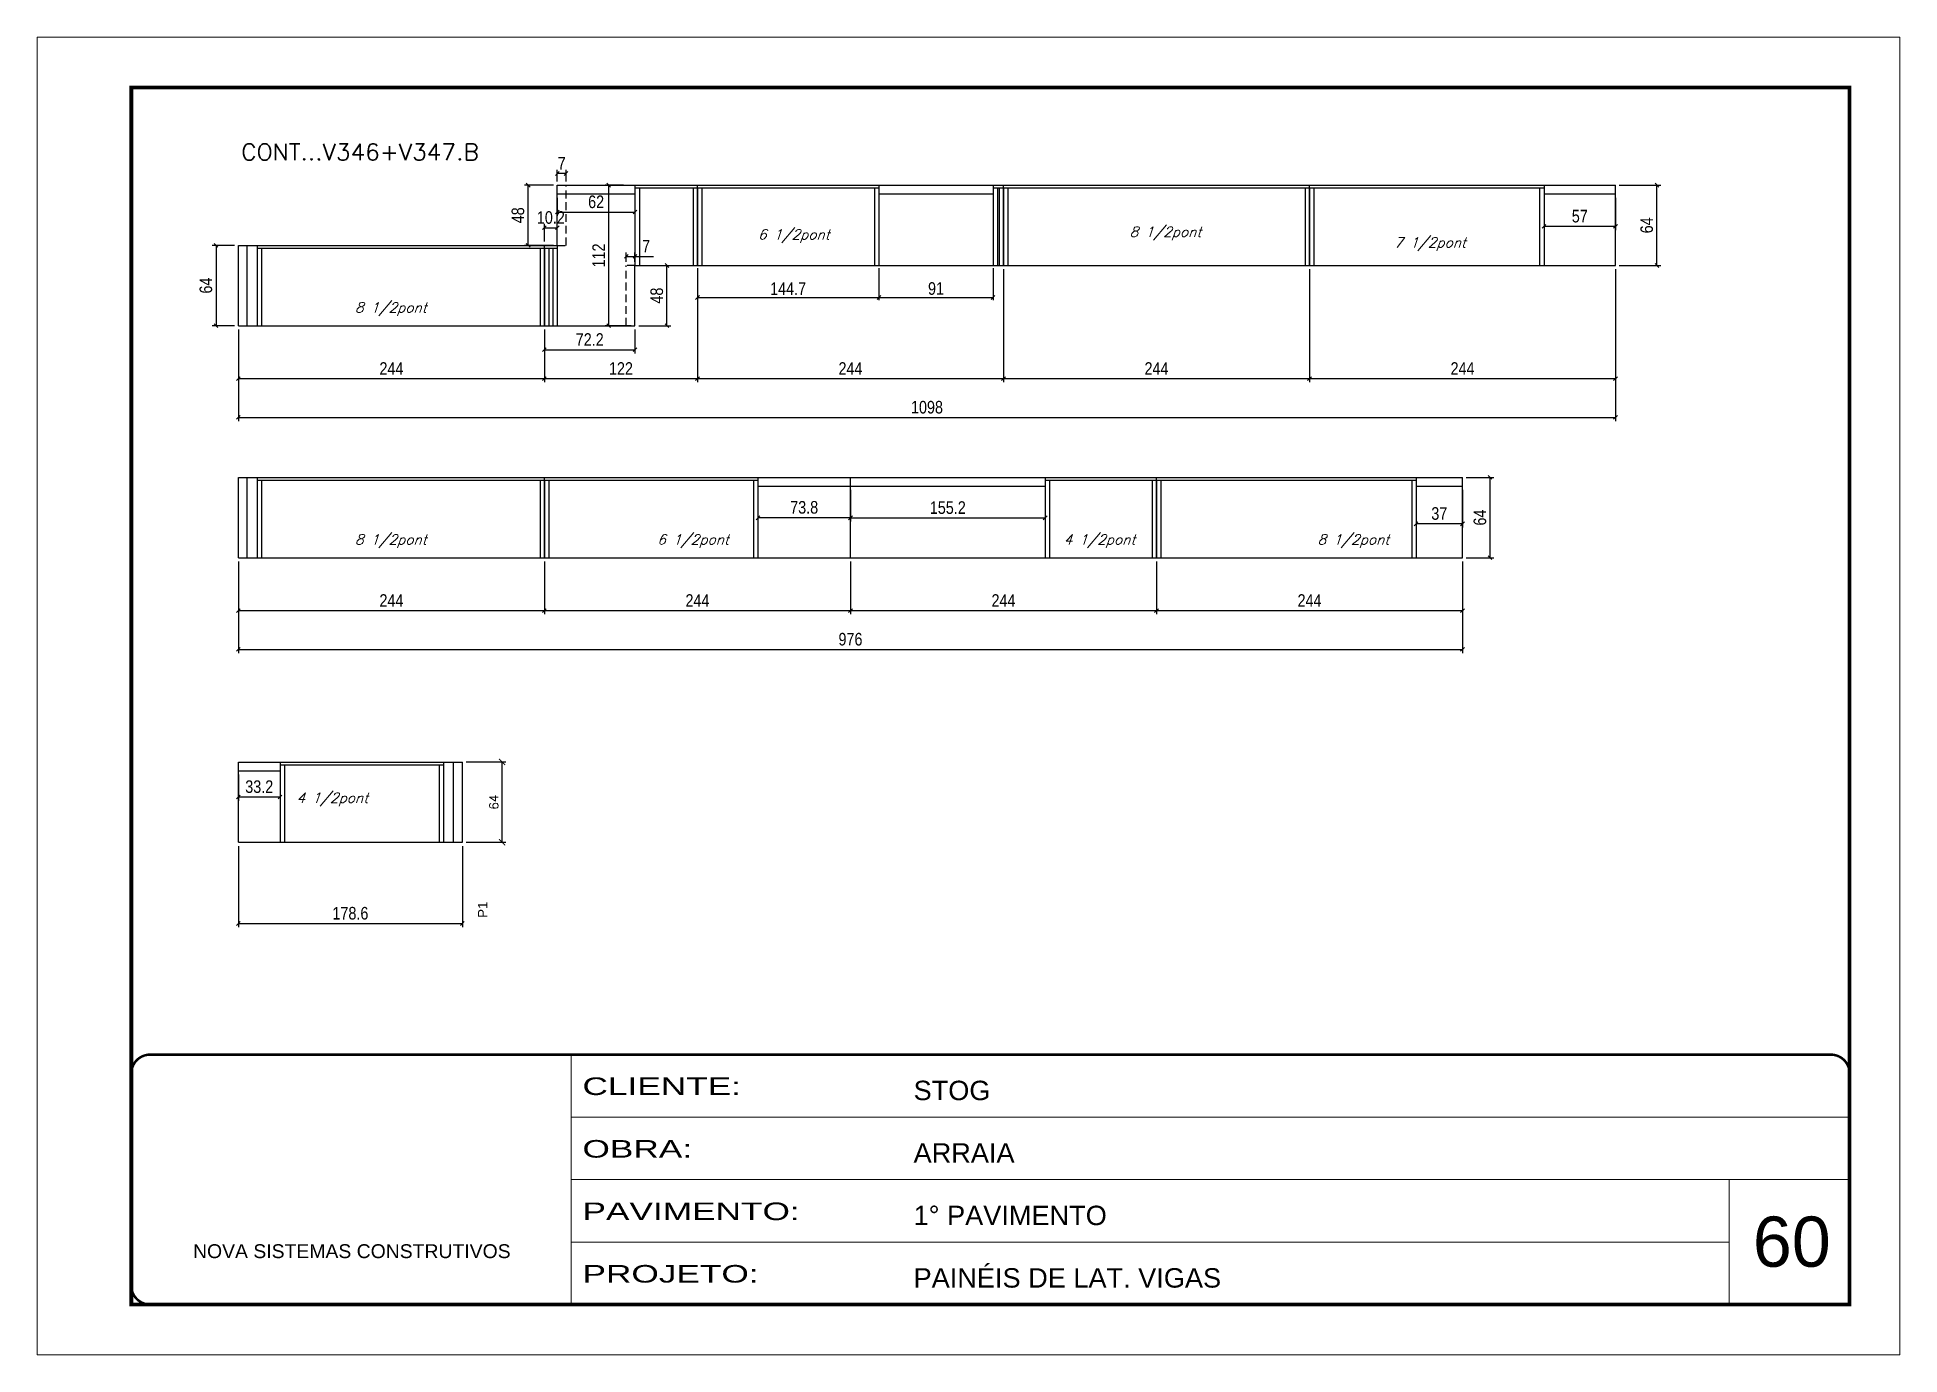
# Model space of a CAD drawing. Extents: x -3394 to 16474, y -5031 to 14397.
# Drawn here: x 9027 to 10512, y -2733 to -1683 of the extents above; entities that cross this region are included whole.
import ezdxf

# ---------------------------------------------------------------- set-up
doc = ezdxf.new("R2010")
doc.units = 0
for name, pattern in [('CONTINUO', [0]), ('DASHED', [0.75, 0.5, -0.25]), ('HIDDEN', [0.375, 0.25, -0.125])]:
    doc.linetypes.add(name, pattern=pattern)
doc.layers.get('0').update_dxf_attribs({"linetype": 'CONTINUOUS'})
doc.layers.get('Defpoints').update_dxf_attribs({"linetype": 'CONTINUOUS'})
for name, color, linetype, lineweight in [('CARIMBO', 255, 'CONTINUOUS', 9), ('Folhas', 255, 'CONTINUOUS', 9), ('SARRAFO DE PRESSAO', 251, 'DASHED', 9), ('Texto Seção', 7, 'CONTINUOUS', 15)]:
    doc.layers.add(name, color=color, linetype=linetype, lineweight=lineweight)
for name, color, linetype in [('COTA', 241, 'CONTINUOUS'), ('NOMENCLATURA', 7, 'CONTINUOUS'), ('Painéis', 200, 'CONTINUOUS'), ('SARR_2.2x7', 40, 'CONTINUOUS'), ('SARR_3.5x7', 81, 'CONTINUOUS'), ('texto', 7, 'CONTINUOUS')]:
    doc.layers.add(name, color=color, linetype=linetype)
doc.styles.add('ARIAL', font='arial.ttf')
doc.styles.add('COTA TECNICA', font='techl___.ttf', dxfattribs={"height": 10})
doc.styles.add('REGUA-120', font='ROMANS.shx', dxfattribs={"height": 15})
doc.styles.add('ROMANS', font='romans.shx')
doc.styles.add('Tecnologia', font='')
doc.styles.get('Tecnologia').set_extended_font_data('Forgotten Futurist')
doc.dimstyles.new('Cota Paínel', dxfattribs={"dimtxt": 7, "dimasz": 5, "dimexe": 3, "dimexo": 3, "dimgap": 3, "dimtad": 1, "dimdec": 1, "dimzin": 12, "dimdsep": 46, "dimtxsty": 'ROMANS', "dimblk": 'ARCHTICK', "dimcen": 0, "dimclrd": 4, "dimclre": 4, "dimclrt": 1, "dimadec": 1, "dimazin": 3, "dimtfac": 1, "dimtdec": 1, "dimtmove": 0, "dimatfit": 3, "dimldrblk": 'OBLIQUE', "dimfxl": 1, "dimtolj": 1, "dimtzin": 12, "dimarcsym": 0})
doc.dimstyles.new('PAINEL', dxfattribs={"dimtxt": 10, "dimasz": 3, "dimexe": 3, "dimexo": 3, "dimgap": 3, "dimtad": 1, "dimdec": 1, "dimzin": 12, "dimdsep": 46, "dimtxsty": 'COTA TECNICA', "dimblk1": 'OBLIQUE', "dimblk2": 'OBLIQUE', "dimsah": 1, "dimcen": 0.9, "dimclrd": 4, "dimclre": 4, "dimclrt": 240, "dimadec": 1, "dimazin": 3, "dimtfac": 1, "dimtdec": 1, "dimtmove": 0, "dimatfit": 3, "dimfxl": 1, "dimtolj": 1, "dimtzin": 12, "dimarcsym": 0})

msp = doc.modelspace()

# ---------------------------------------------------------------- texts
at = {"layer": 'CARIMBO', "style": 'ARIAL'}
msp.add_text('60', height=40, dxfattribs=at).set_placement((10395.07, -2663.36))
at = {"layer": 'NOMENCLATURA', "linetype": 'Continuous', "style": 'ARIAL'}
msp.add_text('P1', height=7.567, rotation=90, dxfattribs=at).set_placement((9386.17, -2385.3))
at = {"layer": 'texto', "color": 2, "char_height": 8, "attachment_point": 5, "style": 'ROMANS'}
for s, insert in [('{\\Q19;\\C256;6 1/2pont}', (9630.43, -1841.95)), ('{\\Q19;\\C256;8 1/2pont}', (9926.74, -1839.82)), ('{\\Q19;\\C256;7 1/2pont}', (10137.74, -1848.3)), ('{\\Q19;\\C256;8 1/2pont}', (9309.09, -1900.17)), ('{\\Q19;\\C256;8 1/2pont}', (9309.09, -2085.06)), ('{\\Q19;\\C256;6 1/2pont}', (9550.09, -2085.06)), ('{\\Q19;\\C256;4 1/2pont}', (9874.16, -2085.06)), ('{\\Q19;\\C256;8 1/2pont}', (10076.59, -2085.06)), ('{\\Q19;\\C256;4 1/2pont}', (9262.47, -2290.9))]:
    msp.add_mtext(s, dxfattribs=dict(at, insert=insert))
at = {"layer": 'Texto Seção', "style": 'REGUA-120', "width": 1.05}
msp.add_text('CONT...V346+V347.B', height=13, dxfattribs=at).set_placement((9189.79, -1781.43))

# ---------------------------------------------------------------- blocks, each defined once
blk = doc.blocks.new('9999999999')
at = {"color": 30, "linetype": 'CONTINUO'}
for p, q in [((98564.6, 34230.2), (98564.6, 34429.4)), ((98564.6, 34379.6), (99584, 34379.6)), ((98564.6, 34329.8), (99488, 34329.8)), ((99584, 34329.8), (99488, 34329.8)), ((99488, 34329.8), (99488, 34230.2)), ((98564.6, 34280), (99488, 34280))]:
    blk.add_line(p, q, dxfattribs=at)
at = {"color": 30, "linetype": 'CONTINUO', "const_width": 2}
blk.add_lwpolyline([(99584, 34230.2), (99584, 34414.4, 0.414214), (99569, 34429.4), (98229, 34429.4, 0.414214), (98214, 34414.4), (98214, 34245.2, 0.414214), (98229, 34230.2), (99584, 34230.2)], format="xyb", dxfattribs=at)
at = {"layer": 'Folhas'}
blk.add_lwpolyline([(98139, 34190.2), (99624, 34190.2), (99624, 35240.2), (98139, 35240.2)], close=True, dxfattribs=at)
at = {"layer": 'Folhas', "color": 30, "const_width": 3}
blk.add_lwpolyline([(98214, 34230.2), (99584, 34230.2), (99584, 35200.2), (98214, 35200.2)], close=True, dxfattribs=at)
at = {"color": 7, "linetype": 'Continuous', "ltscale": 5, "style": 'ARIAL'}
for s, height, p in [('STOG', 15.48, (98837.7, 34393.1)), ('ARRAIA', 15.48, (98837.7, 34343.3)), ('1° PAVIMENTO', 15.483, (98837.7, 34293.5)), ('NOVA SISTEMAS CONSTRUTIVOS', 11.059, (98263.2, 34267.2)), ('PAINÉIS DE LAT. VIGAS', 15.483, (98837.7, 34243.7))]:
    blk.add_text(s, height=height, dxfattribs=at).set_placement(p)
at = {"layer": 'Folhas', "color": 7, "style": 'Tecnologia', "width": 1.5}
for s, p in [('CLIENTE:', (98573.7, 34397.2)), ('OBRA:', (98573.7, 34347.3)), ('PAVIMENTO:', (98573.7, 34297.5)), ('PROJETO:', (98573.7, 34247.7))]:
    blk.add_text(s, height=14, dxfattribs=at).set_placement(p)
blk = doc.blocks.new('_Oblique')
at = {"color": 0, "linetype": 'ByBlock', "lineweight": -2}
blk.add_line((-0.5, -0.5), (0.5, 0.5), dxfattribs=at)
blk = doc.blocks.new('*D1998')
at = {"layer": 'COTA', "color": 4, "linetype": 'ByBlock', "lineweight": -2, "transparency": 16777216}
for p, q in [((9187.6, -1916.4), (9187.6, -1958.5)), ((9431.6, -1916.4), (9431.6, -1958.5)), ((9187.6, -1955.5), (9431.6, -1955.5))]:
    blk.add_line(p, q, dxfattribs=at)
at = {"layer": 'Defpoints', "color": 0, "linetype": 'ByBlock', "transparency": 16777216}
for p in [(9187.6, -1913.4), (9431.6, -1913.4), (9431.6, -1955.5)]:
    blk.add_point(p, dxfattribs=at)
at = {"layer": 'COTA', "color": 4, "linetype": 'ByBlock', "lineweight": -2, "transparency": 16777216, "xscale": 3, "yscale": 3, "zscale": 3, "rotation": 180}
blk.add_blockref('_Oblique', (9187.6, -1955.5), dxfattribs=at)
at = {"layer": 'COTA', "color": 4, "linetype": 'ByBlock', "lineweight": -2, "transparency": 16777216, "xscale": 3, "yscale": 3, "zscale": 3}
blk.add_blockref('_Oblique', (9431.6, -1955.5), dxfattribs=at)
at = {"layer": 'COTA', "color": 240, "linetype": 'ByBlock', "transparency": 16777216, "insert": (9309.6, -1947.5), "char_height": 10, "attachment_point": 5, "style": 'COTA TECNICA'}
blk.add_mtext('\\A1;244', dxfattribs=at)
blk = doc.blocks.new('*D1999')
at = {"layer": 'COTA', "color": 4, "linetype": 'ByBlock', "lineweight": -2, "transparency": 16777216}
for p, q in [((9553.6, -1868.4), (9553.6, -1958.5)), ((9431.6, -1916.4), (9431.6, -1958.5)), ((9431.6, -1955.5), (9553.6, -1955.5))]:
    blk.add_line(p, q, dxfattribs=at)
at = {"layer": 'Defpoints', "color": 0, "linetype": 'ByBlock', "transparency": 16777216}
for p in [(9553.6, -1865.4), (9431.6, -1913.4), (9553.6, -1955.5)]:
    blk.add_point(p, dxfattribs=at)
at = {"layer": 'COTA', "color": 4, "linetype": 'ByBlock', "lineweight": -2, "transparency": 16777216, "xscale": 3, "yscale": 3, "zscale": 3, "rotation": 180}
blk.add_blockref('_Oblique', (9431.6, -1955.5), dxfattribs=at)
at = {"layer": 'COTA', "color": 4, "linetype": 'ByBlock', "lineweight": -2, "transparency": 16777216, "xscale": 3, "yscale": 3, "zscale": 3}
blk.add_blockref('_Oblique', (9553.6, -1955.5), dxfattribs=at)
at = {"layer": 'COTA', "color": 240, "linetype": 'ByBlock', "transparency": 16777216, "insert": (9492.6, -1947.5), "char_height": 10, "attachment_point": 5, "style": 'COTA TECNICA'}
blk.add_mtext('\\A1;122', dxfattribs=at)
blk = doc.blocks.new('*D2000')
at = {"layer": 'COTA', "color": 4, "linetype": 'ByBlock', "lineweight": -2, "transparency": 16777216}
for p, q in [((9187.6, -1916.4), (9187.6, -1989.5)), ((10285.6, -1916.4), (10285.6, -1989.5)), ((9187.6, -1986.5), (10285.6, -1986.5))]:
    blk.add_line(p, q, dxfattribs=at)
at = {"layer": 'Defpoints', "color": 0, "linetype": 'ByBlock', "transparency": 16777216}
for p in [(9187.6, -1913.4), (10285.6, -1913.4), (10285.6, -1986.5)]:
    blk.add_point(p, dxfattribs=at)
at = {"layer": 'COTA', "color": 4, "linetype": 'ByBlock', "lineweight": -2, "transparency": 16777216, "xscale": 3, "yscale": 3, "zscale": 3, "rotation": 180}
blk.add_blockref('_Oblique', (9187.6, -1986.5), dxfattribs=at)
at = {"layer": 'COTA', "color": 4, "linetype": 'ByBlock', "lineweight": -2, "transparency": 16777216, "xscale": 3, "yscale": 3, "zscale": 3}
blk.add_blockref('_Oblique', (10285.6, -1986.5), dxfattribs=at)
at = {"layer": 'COTA', "color": 240, "linetype": 'ByBlock', "transparency": 16777216, "insert": (9736.6, -1978.4), "char_height": 10, "attachment_point": 5, "style": 'COTA TECNICA'}
blk.add_mtext('\\A1;1098', dxfattribs=at)
blk = doc.blocks.new('*D2001')
at = {"layer": 'COTA', "color": 4, "linetype": 'ByBlock', "lineweight": -2, "transparency": 16777216}
for p, q in [((9797.6, -1868.4), (9797.6, -1958.5)), ((10041.6, -1868.4), (10041.6, -1958.5)), ((9797.6, -1955.5), (10041.6, -1955.5))]:
    blk.add_line(p, q, dxfattribs=at)
at = {"layer": 'Defpoints', "color": 0, "linetype": 'ByBlock', "transparency": 16777216}
for p in [(9797.6, -1865.4), (10041.6, -1865.4), (10041.6, -1955.5)]:
    blk.add_point(p, dxfattribs=at)
at = {"layer": 'COTA', "color": 4, "linetype": 'ByBlock', "lineweight": -2, "transparency": 16777216, "xscale": 3, "yscale": 3, "zscale": 3, "rotation": 180}
blk.add_blockref('_Oblique', (9797.6, -1955.5), dxfattribs=at)
at = {"layer": 'COTA', "color": 4, "linetype": 'ByBlock', "lineweight": -2, "transparency": 16777216, "xscale": 3, "yscale": 3, "zscale": 3}
blk.add_blockref('_Oblique', (10041.6, -1955.5), dxfattribs=at)
at = {"layer": 'COTA', "color": 240, "linetype": 'ByBlock', "transparency": 16777216, "insert": (9919.6, -1947.5), "char_height": 10, "attachment_point": 5, "style": 'COTA TECNICA'}
blk.add_mtext('\\A1;244', dxfattribs=at)
blk = doc.blocks.new('*D2002')
at = {"layer": 'COTA', "color": 4, "linetype": 'ByBlock', "lineweight": -2, "transparency": 16777216}
for p, q in [((9553.6, -1868.4), (9553.6, -1958.5)), ((9797.6, -1868.4), (9797.6, -1958.5)), ((9553.6, -1955.5), (9797.6, -1955.5))]:
    blk.add_line(p, q, dxfattribs=at)
at = {"layer": 'Defpoints', "color": 0, "linetype": 'ByBlock', "transparency": 16777216}
for p in [(9553.6, -1865.4), (9797.6, -1865.4), (9797.6, -1955.5)]:
    blk.add_point(p, dxfattribs=at)
at = {"layer": 'COTA', "color": 4, "linetype": 'ByBlock', "lineweight": -2, "transparency": 16777216, "xscale": 3, "yscale": 3, "zscale": 3, "rotation": 180}
blk.add_blockref('_Oblique', (9553.6, -1955.5), dxfattribs=at)
at = {"layer": 'COTA', "color": 4, "linetype": 'ByBlock', "lineweight": -2, "transparency": 16777216, "xscale": 3, "yscale": 3, "zscale": 3}
blk.add_blockref('_Oblique', (9797.6, -1955.5), dxfattribs=at)
at = {"layer": 'COTA', "color": 240, "linetype": 'ByBlock', "transparency": 16777216, "insert": (9675.6, -1947.5), "char_height": 10, "attachment_point": 5, "style": 'COTA TECNICA'}
blk.add_mtext('\\A1;244', dxfattribs=at)
blk = doc.blocks.new('*D2040')
at = {"layer": 'COTA', "color": 4, "lineweight": -2, "transparency": 16777216}
for p, q in [((9441.8, -1798.4), (9441.8, -1789.1)), ((9448.8, -1792.1), (9441.8, -1792.1)), ((9448.8, -1798.4), (9448.8, -1789.1))]:
    blk.add_line(p, q, dxfattribs=at)
at = {"layer": 'Defpoints', "color": 0, "transparency": 16777216}
for p in [(9441.8, -1792.1), (9441.8, -1801.4), (9448.8, -1801.4)]:
    blk.add_point(p, dxfattribs=at)
at = {"layer": 'COTA', "color": 4, "lineweight": -2, "transparency": 16777216, "xscale": 3, "yscale": 3, "zscale": 3, "rotation": 180}
blk.add_blockref('_Oblique', (9441.8, -1792.1), dxfattribs=at)
at = {"layer": 'COTA', "color": 4, "lineweight": -2, "transparency": 16777216, "xscale": 3, "yscale": 3, "zscale": 3}
blk.add_blockref('_Oblique', (9448.8, -1792.1), dxfattribs=at)
at = {"layer": 'COTA', "color": 240, "transparency": 16777216, "insert": (9445.3, -1784), "char_height": 10, "attachment_point": 5, "style": 'COTA TECNICA'}
blk.add_mtext('\\A1;7', dxfattribs=at)
blk = doc.blocks.new('*D2041')
at = {"layer": 'COTA', "color": 4, "lineweight": -2, "transparency": 16777216}
for p, q in [((9496.8, -1862.4), (9496.8, -1855.1)), ((9503.8, -1862.4), (9503.8, -1855.1)), ((9496.8, -1858.1), (9503.8, -1858.1)), ((9503.8, -1858.1), (9518.5, -1858.1))]:
    blk.add_line(p, q, dxfattribs=at)
at = {"layer": 'Defpoints', "color": 0, "transparency": 16777216}
for p in [(9496.8, -1865.4), (9503.8, -1858.1), (9503.8, -1865.4)]:
    blk.add_point(p, dxfattribs=at)
at = {"layer": 'COTA', "color": 4, "lineweight": -2, "transparency": 16777216, "xscale": 3, "yscale": 3, "zscale": 3, "rotation": 180}
blk.add_blockref('_Oblique', (9496.8, -1858.1), dxfattribs=at)
at = {"layer": 'COTA', "color": 4, "lineweight": -2, "transparency": 16777216, "xscale": 3, "yscale": 3, "zscale": 3}
blk.add_blockref('_Oblique', (9503.8, -1858.1), dxfattribs=at)
at = {"layer": 'COTA', "color": 240, "transparency": 16777216, "insert": (9512.7, -1850), "char_height": 10, "attachment_point": 5, "style": 'COTA TECNICA'}
blk.add_mtext('\\A1;7', dxfattribs=at)
blk = doc.blocks.new('*D2042')
at = {"layer": 'COTA', "color": 4, "lineweight": -2, "transparency": 16777216}
for p, q in [((9431.6, -1916.4), (9431.6, -1935.5)), ((9503.8, -1916.4), (9503.8, -1935.5)), ((9431.6, -1932.5), (9503.8, -1932.5))]:
    blk.add_line(p, q, dxfattribs=at)
at = {"layer": 'Defpoints', "color": 0, "transparency": 16777216}
for p in [(9431.6, -1913.4), (9503.8, -1913.4), (9503.8, -1932.5)]:
    blk.add_point(p, dxfattribs=at)
at = {"layer": 'COTA', "color": 4, "lineweight": -2, "transparency": 16777216, "xscale": 3, "yscale": 3, "zscale": 3, "rotation": 180}
blk.add_blockref('_Oblique', (9431.6, -1932.5), dxfattribs=at)
at = {"layer": 'COTA', "color": 4, "lineweight": -2, "transparency": 16777216, "xscale": 3, "yscale": 3, "zscale": 3}
blk.add_blockref('_Oblique', (9503.8, -1932.5), dxfattribs=at)
at = {"layer": 'COTA', "color": 240, "transparency": 16777216, "insert": (9467.7, -1924.4), "char_height": 10, "attachment_point": 5, "style": 'COTA TECNICA'}
blk.add_mtext('\\A1;72.2', dxfattribs=at)
blk = doc.blocks.new('*D2043')
at = {"layer": 'COTA', "color": 4, "lineweight": -2, "transparency": 16777216}
for p, q in [((9506.8, -1865.4), (9532.3, -1865.4)), ((9529.3, -1913.4), (9529.3, -1865.4)), ((9506.8, -1913.4), (9532.3, -1913.4))]:
    blk.add_line(p, q, dxfattribs=at)
at = {"layer": 'Defpoints', "color": 0, "transparency": 16777216}
for p in [(9503.8, -1865.4), (9529.3, -1865.4), (9503.8, -1913.4)]:
    blk.add_point(p, dxfattribs=at)
at = {"layer": 'COTA', "color": 4, "lineweight": -2, "transparency": 16777216, "xscale": 3, "yscale": 3, "zscale": 3}
for p, rotation in [((9529.3, -1865.4), 90), ((9529.3, -1913.4), 270)]:
    blk.add_blockref('_Oblique', p, dxfattribs=dict(at, rotation=rotation))
at = {"layer": 'COTA', "color": 240, "transparency": 16777216, "insert": (9521.2, -1889.4), "char_height": 10, "attachment_point": 5, "rotation": 90, "style": 'COTA TECNICA'}
blk.add_mtext('\\A1;48', dxfattribs=at)
blk = doc.blocks.new('*D2044')
at = {"layer": 'COTA', "color": 4, "lineweight": -2, "transparency": 16777216}
for p, q in [((9494.7, -1801.4), (9479.9, -1801.4)), ((9482.9, -1913.4), (9482.9, -1801.4)), ((9500.8, -1913.4), (9479.9, -1913.4))]:
    blk.add_line(p, q, dxfattribs=at)
at = {"layer": 'Defpoints', "color": 0, "transparency": 16777216}
for p in [(9482.9, -1801.4), (9497.7, -1801.4), (9503.8, -1913.4)]:
    blk.add_point(p, dxfattribs=at)
at = {"layer": 'COTA', "color": 4, "lineweight": -2, "transparency": 16777216, "xscale": 3, "yscale": 3, "zscale": 3}
for p, rotation in [((9482.9, -1801.4), 90), ((9482.9, -1913.4), 270)]:
    blk.add_blockref('_Oblique', p, dxfattribs=dict(at, rotation=rotation))
at = {"layer": 'COTA', "color": 240, "transparency": 16777216, "insert": (9474.8, -1857.4), "char_height": 10, "attachment_point": 5, "rotation": 90, "style": 'COTA TECNICA'}
blk.add_mtext('\\A1;112', dxfattribs=at)
blk = doc.blocks.new('*D2058')
at = {"layer": 'COTA', "color": 4, "lineweight": -2, "transparency": 16777216}
for p, q in [((9431.6, -1846.4), (9431.6, -1832.3)), ((9431.6, -1835.3), (9441.8, -1835.3)), ((9441.8, -1846.4), (9441.8, -1832.3))]:
    blk.add_line(p, q, dxfattribs=at)
at = {"layer": 'Defpoints', "color": 0, "transparency": 16777216}
for p in [(9441.8, -1835.3), (9431.6, -1849.4), (9441.8, -1849.4)]:
    blk.add_point(p, dxfattribs=at)
at = {"layer": 'COTA', "color": 4, "lineweight": -2, "transparency": 16777216, "xscale": 3, "yscale": 3, "zscale": 3, "rotation": 180}
blk.add_blockref('_Oblique', (9431.6, -1835.3), dxfattribs=at)
at = {"layer": 'COTA', "color": 4, "lineweight": -2, "transparency": 16777216, "xscale": 3, "yscale": 3, "zscale": 3}
blk.add_blockref('_Oblique', (9441.8, -1835.3), dxfattribs=at)
at = {"layer": 'COTA', "color": 240, "transparency": 16777216, "insert": (9436.7, -1827.2), "char_height": 10, "attachment_point": 5, "style": 'COTA TECNICA'}
blk.add_mtext('\\A1;10.2', dxfattribs=at)
blk = doc.blocks.new('*D2027')
at = {"layer": 'COTA', "color": 4, "lineweight": -2, "transparency": 16777216}
for p, q in [((9438.8, -1801.4), (9415.6, -1801.4)), ((9418.6, -1849.4), (9418.6, -1801.4)), ((9438.8, -1849.4), (9415.6, -1849.4))]:
    blk.add_line(p, q, dxfattribs=at)
at = {"layer": 'Defpoints', "color": 0, "transparency": 16777216}
for p in [(9418.6, -1801.4), (9441.8, -1801.4), (9441.8, -1849.4)]:
    blk.add_point(p, dxfattribs=at)
at = {"layer": 'COTA', "color": 4, "lineweight": -2, "transparency": 16777216, "xscale": 3, "yscale": 3, "zscale": 3}
for p, rotation in [((9418.6, -1801.4), 90), ((9418.6, -1849.4), 270)]:
    blk.add_blockref('_Oblique', p, dxfattribs=dict(at, rotation=rotation))
at = {"layer": 'COTA', "color": 240, "transparency": 16777216, "insert": (9410.5, -1825.4), "char_height": 10, "attachment_point": 5, "rotation": 90, "style": 'COTA TECNICA'}
blk.add_mtext('\\A1;48', dxfattribs=at)
blk = doc.blocks.new('*D2059')
at = {"layer": 'COTA', "color": 4, "lineweight": -2, "transparency": 16777216}
for p, q in [((10041.6, -1868.4), (10041.6, -1958.5)), ((10285.6, -1868.4), (10285.6, -1958.5)), ((10041.6, -1955.5), (10285.6, -1955.5))]:
    blk.add_line(p, q, dxfattribs=at)
at = {"layer": 'Defpoints', "color": 0, "transparency": 16777216}
for p in [(10041.6, -1865.4), (10285.6, -1865.4), (10285.6, -1955.5)]:
    blk.add_point(p, dxfattribs=at)
at = {"layer": 'COTA', "color": 4, "lineweight": -2, "transparency": 16777216, "xscale": 3, "yscale": 3, "zscale": 3, "rotation": 180}
blk.add_blockref('_Oblique', (10041.6, -1955.5), dxfattribs=at)
at = {"layer": 'COTA', "color": 4, "lineweight": -2, "transparency": 16777216, "xscale": 3, "yscale": 3, "zscale": 3}
blk.add_blockref('_Oblique', (10285.6, -1955.5), dxfattribs=at)
at = {"layer": 'COTA', "color": 240, "transparency": 16777216, "insert": (10163.6, -1947.5), "char_height": 10, "attachment_point": 5, "style": 'COTA TECNICA'}
blk.add_mtext('\\A1;244', dxfattribs=at)
blk = doc.blocks.new('*D2060')
at = {"layer": 'COTA', "color": 4, "lineweight": -2, "transparency": 16777216}
for p, q in [((10288.6, -1801.4), (10321.6, -1801.4)), ((10318.6, -1865.4), (10318.6, -1801.4)), ((10288.6, -1865.4), (10321.6, -1865.4))]:
    blk.add_line(p, q, dxfattribs=at)
at = {"layer": 'Defpoints', "color": 0, "transparency": 16777216}
for p in [(10285.6, -1801.4), (10318.6, -1801.4), (10285.6, -1865.4)]:
    blk.add_point(p, dxfattribs=at)
at = {"layer": 'COTA', "color": 4, "lineweight": -2, "transparency": 16777216, "xscale": 3, "yscale": 3, "zscale": 3}
for p, rotation in [((10318.6, -1801.4), 90), ((10318.6, -1865.4), 270)]:
    blk.add_blockref('_Oblique', p, dxfattribs=dict(at, rotation=rotation))
at = {"layer": 'COTA', "color": 240, "transparency": 16777216, "insert": (10310.5, -1833.4), "char_height": 10, "attachment_point": 5, "rotation": 90, "style": 'COTA TECNICA'}
blk.add_mtext('\\A1;64', dxfattribs=at)
blk = doc.blocks.new('*D2061')
at = {"layer": 'COTA', "color": 4, "lineweight": -2, "transparency": 16777216}
for p, q in [((9184.6, -1849.4), (9166.8, -1849.4)), ((9169.8, -1849.4), (9169.8, -1913.4)), ((9184.6, -1913.4), (9166.8, -1913.4))]:
    blk.add_line(p, q, dxfattribs=at)
at = {"layer": 'Defpoints', "color": 0, "transparency": 16777216}
for p in [(9187.6, -1849.4), (9169.8, -1913.4), (9187.6, -1913.4)]:
    blk.add_point(p, dxfattribs=at)
at = {"layer": 'COTA', "color": 4, "lineweight": -2, "transparency": 16777216, "xscale": 3, "yscale": 3, "zscale": 3}
for p, rotation in [((9169.8, -1849.4), 90), ((9169.8, -1913.4), 270)]:
    blk.add_blockref('_Oblique', p, dxfattribs=dict(at, rotation=rotation))
at = {"layer": 'COTA', "color": 240, "transparency": 16777216, "insert": (9161.7, -1881.4), "char_height": 10, "attachment_point": 5, "rotation": 90, "style": 'COTA TECNICA'}
blk.add_mtext('\\A1;64', dxfattribs=at)
blk = doc.blocks.new('*D2062')
at = {"layer": 'COTA', "color": 4, "lineweight": -2, "transparency": 16777216}
for p, q in [((9441.8, -1811.4), (9441.8, -1825.8)), ((9503.8, -1811.4), (9503.8, -1825.8)), ((9441.8, -1822.8), (9503.8, -1822.8))]:
    blk.add_line(p, q, dxfattribs=at)
at = {"layer": 'Defpoints', "color": 0, "transparency": 16777216}
for p in [(9441.8, -1808.4), (9503.8, -1808.4), (9503.8, -1822.8)]:
    blk.add_point(p, dxfattribs=at)
at = {"layer": 'COTA', "color": 4, "lineweight": -2, "transparency": 16777216, "xscale": 3, "yscale": 3, "zscale": 3, "rotation": 180}
blk.add_blockref('_Oblique', (9441.8, -1822.8), dxfattribs=at)
at = {"layer": 'COTA', "color": 4, "lineweight": -2, "transparency": 16777216, "xscale": 3, "yscale": 3, "zscale": 3}
blk.add_blockref('_Oblique', (9503.8, -1822.8), dxfattribs=at)
at = {"layer": 'COTA', "color": 240, "transparency": 16777216, "insert": (9472.8, -1814.7), "char_height": 10, "attachment_point": 5, "style": 'COTA TECNICA'}
blk.add_mtext('\\A1;62', dxfattribs=at)
blk = doc.blocks.new('*D2063')
at = {"layer": 'COTA', "color": 4, "lineweight": -2, "transparency": 16777216}
for p, q in [((10228.6, -1811.4), (10228.6, -1837.2)), ((10285.6, -1811.4), (10285.6, -1837.2)), ((10285.6, -1834.2), (10228.6, -1834.2))]:
    blk.add_line(p, q, dxfattribs=at)
at = {"layer": 'Defpoints', "color": 0, "transparency": 16777216}
for p in [(10228.6, -1808.4), (10285.6, -1808.4), (10228.6, -1834.2)]:
    blk.add_point(p, dxfattribs=at)
at = {"layer": 'COTA', "color": 4, "lineweight": -2, "transparency": 16777216, "xscale": 3, "yscale": 3, "zscale": 3, "rotation": 180}
blk.add_blockref('_Oblique', (10228.6, -1834.2), dxfattribs=at)
at = {"layer": 'COTA', "color": 4, "lineweight": -2, "transparency": 16777216, "xscale": 3, "yscale": 3, "zscale": 3}
blk.add_blockref('_Oblique', (10285.6, -1834.2), dxfattribs=at)
at = {"layer": 'COTA', "color": 240, "transparency": 16777216, "insert": (10257.1, -1826.1), "char_height": 10, "attachment_point": 5, "style": 'COTA TECNICA'}
blk.add_mtext('\\A1;57', dxfattribs=at)
blk = doc.blocks.new('*D2028')
at = {"layer": 'COTA', "color": 4, "linetype": 'ByBlock', "lineweight": -2, "transparency": 16777216}
for p, q in [((10166.6, -2034.3), (10188.6, -2034.3)), ((10185.6, -2098.3), (10185.6, -2034.3)), ((10166.6, -2098.3), (10188.6, -2098.3))]:
    blk.add_line(p, q, dxfattribs=at)
at = {"layer": 'Defpoints', "color": 0, "linetype": 'ByBlock', "transparency": 16777216}
for p in [(10163.6, -2034.3), (10185.6, -2034.3), (10163.6, -2098.3)]:
    blk.add_point(p, dxfattribs=at)
at = {"layer": 'COTA', "color": 4, "linetype": 'ByBlock', "lineweight": -2, "transparency": 16777216, "xscale": 3, "yscale": 3, "zscale": 3}
for p, rotation in [((10185.6, -2034.3), 90), ((10185.6, -2098.3), 270)]:
    blk.add_blockref('_Oblique', p, dxfattribs=dict(at, rotation=rotation))
at = {"layer": 'COTA', "color": 240, "linetype": 'ByBlock', "transparency": 16777216, "insert": (10177.5, -2066.3), "char_height": 10, "attachment_point": 5, "rotation": 90, "style": 'COTA TECNICA'}
blk.add_mtext('\\A1;64', dxfattribs=at)
blk = doc.blocks.new('*D2029')
at = {"layer": 'COTA', "color": 4, "linetype": 'ByBlock', "lineweight": -2, "transparency": 16777216}
for p, q in [((9187.6, -2101.3), (9187.6, -2143.4)), ((9431.6, -2101.3), (9431.6, -2143.4)), ((9187.6, -2140.4), (9431.6, -2140.4))]:
    blk.add_line(p, q, dxfattribs=at)
at = {"layer": 'Defpoints', "color": 0, "linetype": 'ByBlock', "transparency": 16777216}
for p in [(9187.6, -2098.3), (9431.6, -2098.3), (9431.6, -2140.4)]:
    blk.add_point(p, dxfattribs=at)
at = {"layer": 'COTA', "color": 4, "linetype": 'ByBlock', "lineweight": -2, "transparency": 16777216, "xscale": 3, "yscale": 3, "zscale": 3, "rotation": 180}
blk.add_blockref('_Oblique', (9187.6, -2140.4), dxfattribs=at)
at = {"layer": 'COTA', "color": 4, "linetype": 'ByBlock', "lineweight": -2, "transparency": 16777216, "xscale": 3, "yscale": 3, "zscale": 3}
blk.add_blockref('_Oblique', (9431.6, -2140.4), dxfattribs=at)
at = {"layer": 'COTA', "color": 240, "linetype": 'ByBlock', "transparency": 16777216, "insert": (9309.6, -2132.4), "char_height": 10, "attachment_point": 5, "style": 'COTA TECNICA'}
blk.add_mtext('\\A1;244', dxfattribs=at)
blk = doc.blocks.new('*D2030')
at = {"layer": 'COTA', "color": 4, "linetype": 'ByBlock', "lineweight": -2, "transparency": 16777216}
for p, q in [((9431.6, -2101.3), (9431.6, -2143.4)), ((9675.6, -2101.3), (9675.6, -2143.4)), ((9431.6, -2140.4), (9675.6, -2140.4))]:
    blk.add_line(p, q, dxfattribs=at)
at = {"layer": 'Defpoints', "color": 0, "linetype": 'ByBlock', "transparency": 16777216}
for p in [(9431.6, -2098.3), (9675.6, -2098.3), (9675.6, -2140.4)]:
    blk.add_point(p, dxfattribs=at)
at = {"layer": 'COTA', "color": 4, "linetype": 'ByBlock', "lineweight": -2, "transparency": 16777216, "xscale": 3, "yscale": 3, "zscale": 3, "rotation": 180}
blk.add_blockref('_Oblique', (9431.6, -2140.4), dxfattribs=at)
at = {"layer": 'COTA', "color": 4, "linetype": 'ByBlock', "lineweight": -2, "transparency": 16777216, "xscale": 3, "yscale": 3, "zscale": 3}
blk.add_blockref('_Oblique', (9675.6, -2140.4), dxfattribs=at)
at = {"layer": 'COTA', "color": 240, "linetype": 'ByBlock', "transparency": 16777216, "insert": (9553.6, -2132.4), "char_height": 10, "attachment_point": 5, "style": 'COTA TECNICA'}
blk.add_mtext('\\A1;244', dxfattribs=at)
blk = doc.blocks.new('*D2031')
at = {"layer": 'COTA', "color": 4, "linetype": 'ByBlock', "lineweight": -2, "transparency": 16777216}
for p, q in [((9187.6, -2101.3), (9187.6, -2174.4)), ((10163.6, -2101.3), (10163.6, -2174.4)), ((9187.6, -2171.4), (10163.6, -2171.4))]:
    blk.add_line(p, q, dxfattribs=at)
at = {"layer": 'Defpoints', "color": 0, "linetype": 'ByBlock', "transparency": 16777216}
for p in [(9187.6, -2098.3), (10163.6, -2098.3), (10163.6, -2171.4)]:
    blk.add_point(p, dxfattribs=at)
at = {"layer": 'COTA', "color": 4, "linetype": 'ByBlock', "lineweight": -2, "transparency": 16777216, "xscale": 3, "yscale": 3, "zscale": 3, "rotation": 180}
blk.add_blockref('_Oblique', (9187.6, -2171.4), dxfattribs=at)
at = {"layer": 'COTA', "color": 4, "linetype": 'ByBlock', "lineweight": -2, "transparency": 16777216, "xscale": 3, "yscale": 3, "zscale": 3}
blk.add_blockref('_Oblique', (10163.6, -2171.4), dxfattribs=at)
at = {"layer": 'COTA', "color": 240, "linetype": 'ByBlock', "transparency": 16777216, "insert": (9675.6, -2163.3), "char_height": 10, "attachment_point": 5, "style": 'COTA TECNICA'}
blk.add_mtext('\\A1;976', dxfattribs=at)
blk = doc.blocks.new('*D2032')
at = {"layer": 'COTA', "color": 4, "linetype": 'ByBlock', "lineweight": -2, "transparency": 16777216}
for p, q in [((9919.6, -2101.3), (9919.6, -2143.4)), ((10163.6, -2113.5), (10163.6, -2143.4)), ((9919.6, -2140.4), (10163.6, -2140.4))]:
    blk.add_line(p, q, dxfattribs=at)
at = {"layer": 'Defpoints', "color": 0, "linetype": 'ByBlock', "transparency": 16777216}
for p in [(9919.6, -2098.3), (10163.6, -2110.5), (10163.6, -2140.4)]:
    blk.add_point(p, dxfattribs=at)
at = {"layer": 'COTA', "color": 4, "linetype": 'ByBlock', "lineweight": -2, "transparency": 16777216, "xscale": 3, "yscale": 3, "zscale": 3, "rotation": 180}
blk.add_blockref('_Oblique', (9919.6, -2140.4), dxfattribs=at)
at = {"layer": 'COTA', "color": 4, "linetype": 'ByBlock', "lineweight": -2, "transparency": 16777216, "xscale": 3, "yscale": 3, "zscale": 3}
blk.add_blockref('_Oblique', (10163.6, -2140.4), dxfattribs=at)
at = {"layer": 'COTA', "color": 240, "linetype": 'ByBlock', "transparency": 16777216, "insert": (10041.6, -2132.4), "char_height": 10, "attachment_point": 5, "style": 'COTA TECNICA'}
blk.add_mtext('\\A1;244', dxfattribs=at)
blk = doc.blocks.new('*D2064')
at = {"layer": 'COTA', "color": 4, "linetype": 'ByBlock', "lineweight": -2, "transparency": 16777216}
for p, q in [((9675.6, -2101.3), (9675.6, -2143.4)), ((9919.6, -2101.3), (9919.6, -2143.4)), ((9675.6, -2140.4), (9919.6, -2140.4))]:
    blk.add_line(p, q, dxfattribs=at)
at = {"layer": 'Defpoints', "color": 0, "linetype": 'ByBlock', "transparency": 16777216}
for p in [(9675.6, -2098.3), (9919.6, -2098.3), (9919.6, -2140.4)]:
    blk.add_point(p, dxfattribs=at)
at = {"layer": 'COTA', "color": 4, "linetype": 'ByBlock', "lineweight": -2, "transparency": 16777216, "xscale": 3, "yscale": 3, "zscale": 3, "rotation": 180}
blk.add_blockref('_Oblique', (9675.6, -2140.4), dxfattribs=at)
at = {"layer": 'COTA', "color": 4, "linetype": 'ByBlock', "lineweight": -2, "transparency": 16777216, "xscale": 3, "yscale": 3, "zscale": 3}
blk.add_blockref('_Oblique', (9919.6, -2140.4), dxfattribs=at)
at = {"layer": 'COTA', "color": 240, "linetype": 'ByBlock', "transparency": 16777216, "insert": (9797.6, -2132.4), "char_height": 10, "attachment_point": 5, "style": 'COTA TECNICA'}
blk.add_mtext('\\A1;244', dxfattribs=at)
blk = doc.blocks.new('*D2065')
at = {"layer": 'COTA', "color": 4, "lineweight": -2, "transparency": 16777216}
for p, q in [((10126.6, -2044.3), (10126.6, -2074.3)), ((10163.6, -2044.3), (10163.6, -2074.3)), ((10163.6, -2071.3), (10126.6, -2071.3))]:
    blk.add_line(p, q, dxfattribs=at)
at = {"layer": 'Defpoints', "color": 0, "transparency": 16777216}
for p in [(10126.6, -2041.3), (10163.6, -2041.3), (10126.6, -2071.3)]:
    blk.add_point(p, dxfattribs=at)
at = {"layer": 'COTA', "color": 4, "lineweight": -2, "transparency": 16777216, "xscale": 3, "yscale": 3, "zscale": 3, "rotation": 180}
blk.add_blockref('_Oblique', (10126.6, -2071.3), dxfattribs=at)
at = {"layer": 'COTA', "color": 4, "lineweight": -2, "transparency": 16777216, "xscale": 3, "yscale": 3, "zscale": 3}
blk.add_blockref('_Oblique', (10163.6, -2071.3), dxfattribs=at)
at = {"layer": 'COTA', "color": 240, "transparency": 16777216, "insert": (10145.1, -2063.1), "char_height": 10, "attachment_point": 5, "style": 'COTA TECNICA'}
blk.add_mtext('\\A1;37', dxfattribs=at)
blk = doc.blocks.new('*D2066')
at = {"layer": 'COTA', "color": 4, "lineweight": -2, "transparency": 16777216}
for p, q in [((9601.8, -2044.3), (9601.8, -2069.5)), ((9675.6, -2044.3), (9675.6, -2069.5)), ((9675.6, -2066.5), (9601.8, -2066.5))]:
    blk.add_line(p, q, dxfattribs=at)
at = {"layer": 'Defpoints', "color": 0, "transparency": 16777216}
for p in [(9601.8, -2041.3), (9675.6, -2041.3), (9601.8, -2066.5)]:
    blk.add_point(p, dxfattribs=at)
at = {"layer": 'COTA', "color": 4, "lineweight": -2, "transparency": 16777216, "xscale": 3, "yscale": 3, "zscale": 3, "rotation": 180}
blk.add_blockref('_Oblique', (9601.8, -2066.5), dxfattribs=at)
at = {"layer": 'COTA', "color": 4, "lineweight": -2, "transparency": 16777216, "xscale": 3, "yscale": 3, "zscale": 3}
blk.add_blockref('_Oblique', (9675.6, -2066.5), dxfattribs=at)
at = {"layer": 'COTA', "color": 240, "transparency": 16777216, "insert": (9638.7, -2058.2), "char_height": 10, "attachment_point": 5, "style": 'COTA TECNICA'}
blk.add_mtext('\\A1;73.8', dxfattribs=at)
blk = doc.blocks.new('*D2067')
at = {"layer": 'COTA', "color": 4, "lineweight": -2, "transparency": 16777216}
for p, q in [((9675.6, -2044.3), (9675.6, -2069.5)), ((9830.8, -2044.3), (9830.8, -2069.5)), ((9675.6, -2066.5), (9830.8, -2066.5))]:
    blk.add_line(p, q, dxfattribs=at)
at = {"layer": 'Defpoints', "color": 0, "transparency": 16777216}
for p in [(9675.6, -2041.3), (9830.8, -2041.3), (9830.8, -2066.5)]:
    blk.add_point(p, dxfattribs=at)
at = {"layer": 'COTA', "color": 4, "lineweight": -2, "transparency": 16777216, "xscale": 3, "yscale": 3, "zscale": 3, "rotation": 180}
blk.add_blockref('_Oblique', (9675.6, -2066.5), dxfattribs=at)
at = {"layer": 'COTA', "color": 4, "lineweight": -2, "transparency": 16777216, "xscale": 3, "yscale": 3, "zscale": 3}
blk.add_blockref('_Oblique', (9830.8, -2066.5), dxfattribs=at)
at = {"layer": 'COTA', "color": 240, "transparency": 16777216, "insert": (9753.2, -2058.4), "char_height": 10, "attachment_point": 5, "style": 'COTA TECNICA'}
blk.add_mtext('\\A1;155.2', dxfattribs=at)
blk = doc.blocks.new('*D2068')
at = {"layer": 'COTA', "color": 4, "linetype": 'ByBlock', "lineweight": -2, "transparency": 16777216}
for p, q in [((9187.6, -2328.1), (9187.6, -2392.8)), ((9366.2, -2328.1), (9366.2, -2392.8)), ((9187.6, -2389.8), (9366.2, -2389.8))]:
    blk.add_line(p, q, dxfattribs=at)
at = {"layer": 'Defpoints', "color": 0, "linetype": 'ByBlock', "transparency": 16777216}
for p in [(9187.6, -2325.1), (9366.2, -2325.1), (9366.2, -2389.8)]:
    blk.add_point(p, dxfattribs=at)
at = {"layer": 'COTA', "color": 4, "linetype": 'ByBlock', "lineweight": -2, "transparency": 16777216, "xscale": 3, "yscale": 3, "zscale": 3, "rotation": 180}
blk.add_blockref('_Oblique', (9187.6, -2389.8), dxfattribs=at)
at = {"layer": 'COTA', "color": 4, "linetype": 'ByBlock', "lineweight": -2, "transparency": 16777216, "xscale": 3, "yscale": 3, "zscale": 3}
blk.add_blockref('_Oblique', (9366.2, -2389.8), dxfattribs=at)
at = {"layer": 'COTA', "color": 240, "linetype": 'ByBlock', "transparency": 16777216, "insert": (9276.9, -2381.7), "char_height": 10, "attachment_point": 5, "style": 'COTA TECNICA'}
blk.add_mtext('\\A1;178.6', dxfattribs=at)
blk = doc.blocks.new('_ArchTick')
at = {"color": 0, "linetype": 'ByBlock', "const_width": 0.15}
blk.add_lwpolyline([(-0.5, -0.5), (0.5, 0.5)], dxfattribs=at)
blk = doc.blocks.new('*D2033')
at = {"layer": 'COTA', "color": 4, "lineweight": -2, "transparency": 16777216}
for p, q in [((9369.2, -2261.1), (9400.8, -2261.1)), ((9397.8, -2325.1), (9397.8, -2261.1)), ((9369.2, -2325.1), (9400.8, -2325.1))]:
    blk.add_line(p, q, dxfattribs=at)
at = {"layer": 'Defpoints', "color": 0, "transparency": 16777216}
for p in [(9366.2, -2261.1), (9397.8, -2261.1), (9366.2, -2325.1)]:
    blk.add_point(p, dxfattribs=at)
at = {"layer": 'COTA', "color": 4, "lineweight": -2, "transparency": 16777216, "xscale": 5, "yscale": 5, "zscale": 5}
for p, rotation in [((9397.8, -2261.1), 90), ((9397.8, -2325.1), 270)]:
    blk.add_blockref('_ArchTick', p, dxfattribs=dict(at, rotation=rotation))
at = {"layer": 'COTA', "color": 1, "transparency": 16777216, "insert": (9391.3, -2293.1), "char_height": 7, "attachment_point": 5, "rotation": 90, "style": 'ROMANS'}
blk.add_mtext('\\A1;64', dxfattribs=at)
blk = doc.blocks.new('*D2069')
at = {"layer": 'COTA', "color": 4, "lineweight": -2, "transparency": 16777216}
for p, q in [((9187.6, -2271.1), (9187.6, -2292)), ((9220.8, -2271.1), (9220.8, -2292)), ((9220.8, -2289), (9187.6, -2289))]:
    blk.add_line(p, q, dxfattribs=at)
at = {"layer": 'Defpoints', "color": 0, "transparency": 16777216}
for p in [(9187.6, -2268.1), (9220.8, -2268.1), (9187.6, -2289)]:
    blk.add_point(p, dxfattribs=at)
at = {"layer": 'COTA', "color": 4, "lineweight": -2, "transparency": 16777216, "xscale": 3, "yscale": 3, "zscale": 3, "rotation": 180}
blk.add_blockref('_Oblique', (9187.6, -2289), dxfattribs=at)
at = {"layer": 'COTA', "color": 4, "lineweight": -2, "transparency": 16777216, "xscale": 3, "yscale": 3, "zscale": 3}
blk.add_blockref('_Oblique', (9220.8, -2289), dxfattribs=at)
at = {"layer": 'COTA', "color": 240, "transparency": 16777216, "insert": (9204.2, -2280.8), "char_height": 10, "attachment_point": 5, "style": 'COTA TECNICA'}
blk.add_mtext('\\A1;33.2', dxfattribs=at)
blk = doc.blocks.new('*D2070')
at = {"layer": 'COTA', "color": 4, "linetype": 'Continuous', "lineweight": -2, "transparency": 16777216}
for p, q in [((9553.6, -1867.4), (9553.6, -1892.9)), ((9698.3, -1867.4), (9698.3, -1892.9)), ((9553.6, -1890.9), (9698.3, -1890.9))]:
    blk.add_line(p, q, dxfattribs=at)
at = {"layer": 'Defpoints', "color": 0, "linetype": 'Continuous', "transparency": 16777216}
for p in [(9553.6, -1865.4), (9698.3, -1865.4), (9698.3, -1890.9)]:
    blk.add_point(p, dxfattribs=at)
at = {"layer": 'COTA', "color": 4, "linetype": 'Continuous', "lineweight": -2, "transparency": 16777216, "xscale": 3, "yscale": 3, "zscale": 3, "rotation": 180}
blk.add_blockref('_Oblique', (9553.6, -1890.9), dxfattribs=at)
at = {"layer": 'COTA', "color": 4, "linetype": 'Continuous', "lineweight": -2, "transparency": 16777216, "xscale": 3, "yscale": 3, "zscale": 3}
blk.add_blockref('_Oblique', (9698.3, -1890.9), dxfattribs=at)
at = {"layer": 'COTA', "color": 240, "linetype": 'Continuous', "transparency": 16777216, "insert": (9625.9, -1883.8), "char_height": 10, "attachment_point": 5, "style": 'COTA TECNICA'}
blk.add_mtext('\\A1;144.7', dxfattribs=at)
blk = doc.blocks.new('*D2071')
at = {"layer": 'COTA', "color": 4, "linetype": 'Continuous', "lineweight": -2, "transparency": 16777216}
for p, q in [((9698.3, -1867.4), (9698.3, -1892.9)), ((9789.3, -1867.4), (9789.3, -1892.9)), ((9698.3, -1890.9), (9789.3, -1890.9))]:
    blk.add_line(p, q, dxfattribs=at)
at = {"layer": 'Defpoints', "color": 0, "linetype": 'Continuous', "transparency": 16777216}
for p in [(9698.3, -1865.4), (9789.3, -1865.4), (9789.3, -1890.9)]:
    blk.add_point(p, dxfattribs=at)
at = {"layer": 'COTA', "color": 4, "linetype": 'Continuous', "lineweight": -2, "transparency": 16777216, "xscale": 3, "yscale": 3, "zscale": 3, "rotation": 180}
blk.add_blockref('_Oblique', (9698.3, -1890.9), dxfattribs=at)
at = {"layer": 'COTA', "color": 4, "linetype": 'Continuous', "lineweight": -2, "transparency": 16777216, "xscale": 3, "yscale": 3, "zscale": 3}
blk.add_blockref('_Oblique', (9789.3, -1890.9), dxfattribs=at)
at = {"layer": 'COTA', "color": 240, "linetype": 'Continuous', "transparency": 16777216, "insert": (9743.8, -1883.8), "char_height": 10, "attachment_point": 5, "style": 'COTA TECNICA'}
blk.add_mtext('\\A1;91', dxfattribs=at)

# ---------------------------------------------------------------- dimensions: what is measured, and where the dimension line sits
at = {"layer": 'COTA'}
for base, p1, p2, picture, middle in [((9441.79, -1792.05), (9448.79, -1801.39), (9441.79, -1801.39), '*D2040', (9445.29, -1792.05)), ((9441.79, -1835.33), (9431.59, -1849.39), (9441.79, -1849.39), '*D2058', (9436.69, -1835.33)), ((9187.59, -2288.97), (9220.79, -2268.12), (9187.59, -2268.12), '*D2069', (9204.19, -2288.97))]:
    dim = msp.add_linear_dim(base=base, p1=p1, p2=p2, dimstyle='PAINEL', dxfattribs=at)
    dim.commit()
    dim.dimension.update_dxf_attribs({"geometry": picture, "text_midpoint": middle, "dimtype": 160})
for base, p1, p2, dimstyle, picture, middle in [((9418.59, -1801.39), (9441.79, -1849.39), (9441.79, -1801.39), 'PAINEL', '*D2027', (9410.49, -1825.39)), ((9482.87, -1801.39), (9503.79, -1913.39), (9497.69, -1801.39), 'PAINEL', '*D2044', (9474.81, -1857.39)), ((10318.64, -1801.39), (10285.59, -1865.39), (10285.59, -1801.39), 'PAINEL', '*D2060', (10310.54, -1833.39)), ((9169.81, -1913.39), (9187.59, -1849.39), (9187.59, -1913.39), 'PAINEL', '*D2061', (9161.71, -1881.39)), ((9529.3, -1865.39), (9503.79, -1913.39), (9503.79, -1865.39), 'PAINEL', '*D2043', (9521.21, -1889.39)), ((9397.76, -2261.12), (9366.19, -2325.12), (9366.19, -2261.12), 'Cota Paínel', '*D2033', (9391.26, -2293.12))]:
    dim = msp.add_linear_dim(base=base, p1=p1, p2=p2, angle=90, dimstyle=dimstyle, dxfattribs=at)
    dim.commit()
    dim.dimension.update_dxf_attribs({"geometry": picture, "text_midpoint": middle})
for base, p1, p2, picture, middle in [((9503.79, -1822.77), (9441.79, -1808.39), (9503.79, -1808.39), '*D2062', (9472.79, -1814.67)), ((10228.59, -1834.19), (10285.59, -1808.39), (10228.59, -1808.39), '*D2063', (10257.09, -1826.08)), ((9503.79, -1858.11), (9496.79, -1865.39), (9503.79, -1865.39), '*D2041', (9512.65, -1850.04)), ((10285.59, -1955.54), (10041.59, -1865.39), (10285.59, -1865.39), '*D2059', (10163.59, -1947.47)), ((9503.79, -1932.46), (9431.59, -1913.39), (9503.79, -1913.39), '*D2042', (9467.69, -1924.39)), ((9601.79, -2066.48), (9675.59, -2041.28), (9601.79, -2041.28), '*D2066', (9638.69, -2058.24)), ((9830.79, -2066.48), (9675.59, -2041.28), (9830.79, -2041.28), '*D2067', (9753.19, -2058.37)), ((10126.59, -2071.3), (10163.59, -2041.28), (10126.59, -2041.28), '*D2065', (10145.09, -2063.08))]:
    dim = msp.add_linear_dim(base=base, p1=p1, p2=p2, dimstyle='PAINEL', dxfattribs=at)
    dim.commit()
    dim.dimension.update_dxf_attribs({"geometry": picture, "text_midpoint": middle})
at = {"layer": 'COTA', "linetype": 'ByBlock'}
for base, p1, p2, picture, middle in [((9553.59, -1955.54), (9431.59, -1913.39), (9553.59, -1865.39), '*D1999', (9492.59, -1947.48)), ((9675.59, -2140.43), (9431.59, -2098.28), (9675.59, -2098.28), '*D2030', (9553.59, -2132.36))]:
    dim = msp.add_linear_dim(base=base, p1=p1, p2=p2, dimstyle='PAINEL', override={"dimtmove": 1}, dxfattribs=at)
    dim.commit()
    dim.dimension.update_dxf_attribs({"geometry": picture, "text_midpoint": middle})
for base, p1, p2, picture, middle in [((9797.59, -1955.54), (9553.59, -1865.39), (9797.59, -1865.39), '*D2002', (9675.59, -1947.47)), ((10041.59, -1955.54), (9797.59, -1865.39), (10041.59, -1865.39), '*D2001', (9919.59, -1947.47)), ((9431.59, -1955.54), (9187.59, -1913.39), (9431.59, -1913.39), '*D1998', (9309.59, -1947.47)), ((10285.59, -1986.53), (9187.59, -1913.39), (10285.59, -1913.39), '*D2000', (9736.59, -1978.4)), ((9431.59, -2140.43), (9187.59, -2098.28), (9431.59, -2098.28), '*D2029', (9309.59, -2132.36)), ((10163.59, -2171.42), (9187.59, -2098.28), (10163.59, -2098.28), '*D2031', (9675.59, -2163.29)), ((9919.59, -2140.43), (9675.59, -2098.28), (9919.59, -2098.28), '*D2064', (9797.59, -2132.36)), ((10163.59, -2140.43), (9919.59, -2098.28), (10163.59, -2110.53), '*D2032', (10041.59, -2132.36)), ((9366.19, -2389.81), (9187.59, -2325.12), (9366.19, -2325.12), '*D2068', (9276.89, -2381.68))]:
    dim = msp.add_linear_dim(base=base, p1=p1, p2=p2, dimstyle='PAINEL', dxfattribs=at)
    dim.commit()
    dim.dimension.update_dxf_attribs({"geometry": picture, "text_midpoint": middle})
at = {"layer": 'COTA', "linetype": 'Continuous'}
for base, p1, p2, override, picture, middle in [((9698.29, -1890.89), (9553.59, -1865.39), (9698.29, -1865.39), {"dimexe": 2, "dimexo": 2, "dimgap": 2, "dimadec": 8, "dimtix": 1, "dimatfit": 2, "dimldrblk": 'Oblique'}, '*D2070', (9625.94, -1883.81)), ((9789.29, -1890.89), (9698.29, -1865.39), (9789.29, -1865.39), {"dimexe": 2, "dimexo": 2, "dimgap": 2, "dimadec": 8, "dimtix": 1, "dimtmove": 1, "dimatfit": 2, "dimldrblk": 'Oblique'}, '*D2071', (9743.79, -1883.8))]:
    dim = msp.add_linear_dim(base=base, p1=p1, p2=p2, dimstyle='PAINEL', override=override, dxfattribs=at)
    dim.commit()
    dim.dimension.update_dxf_attribs({"geometry": picture, "text_midpoint": middle})
at = {"layer": 'COTA', "linetype": 'ByBlock'}
dim = msp.add_linear_dim(base=(10185.59, -2034.28), p1=(10163.59, -2098.28), p2=(10163.59, -2034.28), angle=90, dimstyle='PAINEL', dxfattribs=at)
dim.commit()
dim.dimension.update_dxf_attribs({"geometry": '*D2028', "text_midpoint": (10177.48, -2066.28)})

# ---------------------------------------------------------------- linework, layer by layer
at = {"layer": 'Painéis', "linetype": 'ByBlock'}
for p, q in [((9441.79, -1801.39), (10285.59, -1801.39)), ((9441.79, -1849.39), (9441.79, -1801.39)), ((9553.59, -1865.39), (9553.59, -1801.39)), ((9797.59, -1865.39), (9797.59, -1801.39)), ((10041.59, -1865.39), (10041.59, -1801.39)), ((10285.59, -1865.39), (10285.59, -1801.39)), ((9187.59, -1849.39), (9441.79, -1849.39)), ((9187.59, -1913.39), (9187.59, -1849.39)), ((9431.59, -1913.39), (9431.59, -1849.39)), ((9503.79, -1865.39), (10285.59, -1865.39)), ((9503.79, -1913.39), (9503.79, -1865.39)), ((9187.59, -1913.39), (9503.79, -1913.39)), ((9187.59, -2034.28), (10163.59, -2034.28)), ((9187.59, -2098.28), (9187.59, -2034.28)), ((9431.59, -2098.28), (9431.59, -2034.28)), ((9675.59, -2098.28), (9675.59, -2034.28)), ((9919.59, -2098.28), (9919.59, -2034.28)), ((10163.59, -2098.28), (10163.59, -2034.28)), ((9187.59, -2098.28), (10163.59, -2098.28)), ((9187.59, -2261.12), (9366.19, -2261.12)), ((9187.59, -2325.12), (9187.59, -2261.12)), ((9366.19, -2325.12), (9366.19, -2261.12)), ((9187.59, -2325.12), (9366.19, -2325.12))]:
    msp.add_line(p, q, dxfattribs=at)
at = {"layer": 'SARR_2.2x7', "linetype": 'Continuous'}
for p, q in [((9441.79, -1808.39), (9503.79, -1808.39)), ((9503.79, -1803.59), (9553.59, -1803.59)), ((9553.59, -1803.59), (9698.29, -1803.59)), ((9698.29, -1808.39), (9789.29, -1808.39)), ((9789.29, -1803.59), (9797.59, -1803.59)), ((9797.59, -1803.59), (10041.59, -1803.59)), ((10041.59, -1803.59), (10228.59, -1803.59)), ((10228.59, -1808.39), (10285.59, -1808.39)), ((9194.59, -1913.39), (9194.59, -1849.39)), ((9202.59, -1851.59), (9431.59, -1851.59)), ((9431.59, -1851.59), (9441.79, -1851.59)), ((9194.59, -2098.28), (9194.59, -2034.28)), ((9202.59, -2036.48), (9431.59, -2036.48)), ((9431.59, -2036.48), (9601.79, -2036.48)), ((9601.79, -2041.28), (9675.59, -2041.28)), ((9675.59, -2041.28), (9830.79, -2041.28)), ((9830.79, -2036.48), (9919.59, -2036.48)), ((9919.59, -2036.48), (10126.59, -2036.48)), ((10126.59, -2041.28), (10163.59, -2041.28)), ((9187.59, -2268.12), (9220.79, -2268.12)), ((9220.79, -2263.32), (9351.19, -2263.32)), ((9359.19, -2325.12), (9359.19, -2261.12))]:
    msp.add_line(p, q, dxfattribs=at)
at = {"layer": 'SARR_2.2x7', "linetype": 'HIDDEN', "ltscale": 25}
for p, q in [((9448.79, -1849.39), (9448.79, -1801.39)), ((9441.79, -1849.39), (9448.79, -1849.39)), ((9496.79, -1913.39), (9496.79, -1865.39)), ((9503.79, -1865.39), (9496.79, -1865.39))]:
    msp.add_line(p, q, dxfattribs=at)
at = {"layer": 'SARR_3.5x7'}
for p, q in [((9503.79, -1801.39), (9503.79, -1865.39)), ((9507.29, -1803.59), (9507.29, -1865.39)), ((9550.09, -1803.59), (9550.09, -1865.39)), ((9553.59, -1803.59), (9553.59, -1865.39)), ((9557.09, -1803.59), (9557.09, -1865.39)), ((9694.79, -1803.59), (9694.79, -1865.39)), ((9698.29, -1801.39), (9698.29, -1865.39)), ((9789.29, -1801.39), (9789.29, -1865.39)), ((9792.79, -1803.59), (9792.79, -1865.39)), ((9794.09, -1803.59), (9794.09, -1865.39)), ((9797.59, -1803.59), (9797.59, -1865.39)), ((9801.09, -1803.59), (9801.09, -1865.39)), ((10038.09, -1803.59), (10038.09, -1865.39)), ((10041.59, -1803.59), (10041.59, -1865.39)), ((10045.09, -1803.59), (10045.09, -1865.39)), ((10225.09, -1803.59), (10225.09, -1865.39)), ((10228.59, -1801.39), (10228.59, -1865.39)), ((9202.59, -1849.39), (9202.59, -1913.39)), ((9206.09, -1851.59), (9206.09, -1913.39)), ((9428.09, -1851.59), (9428.09, -1913.39)), ((9431.59, -1851.59), (9431.59, -1913.39)), ((9435.09, -1851.59), (9435.09, -1913.39)), ((9438.29, -1851.59), (9438.29, -1913.39)), ((9441.79, -1849.39), (9441.79, -1913.39)), ((9794.09, -1865.39), (9797.59, -1865.39)), ((9797.59, -1865.39), (9801.09, -1865.39)), ((10038.09, -1865.39), (10041.59, -1865.39)), ((10041.59, -1865.39), (10045.09, -1865.39)), ((10225.09, -1865.39), (10228.59, -1865.39)), ((9202.59, -1913.39), (9206.09, -1913.39)), ((9428.09, -1913.39), (9431.59, -1913.39)), ((9431.59, -1913.39), (9435.09, -1913.39)), ((9202.59, -2034.28), (9202.59, -2098.28)), ((9601.79, -2034.28), (9601.79, -2098.28)), ((9830.79, -2034.28), (9830.79, -2098.28)), ((10126.59, -2034.28), (10126.59, -2098.28)), ((9206.09, -2036.48), (9206.09, -2098.28)), ((9428.09, -2036.48), (9428.09, -2098.28)), ((9431.59, -2036.48), (9431.59, -2098.28)), ((9435.09, -2036.48), (9435.09, -2098.28)), ((9598.29, -2036.48), (9598.29, -2098.28)), ((9834.29, -2036.48), (9834.29, -2098.28)), ((9916.09, -2036.48), (9916.09, -2098.28)), ((9919.59, -2036.48), (9919.59, -2098.28)), ((9923.09, -2036.48), (9923.09, -2098.28)), ((10123.09, -2036.48), (10123.09, -2098.28)), ((9202.59, -2098.28), (9206.09, -2098.28)), ((9428.09, -2098.28), (9431.59, -2098.28)), ((9431.59, -2098.28), (9435.09, -2098.28)), ((9916.09, -2098.28), (9919.59, -2098.28)), ((9919.59, -2098.28), (9923.09, -2098.28)), ((10123.09, -2098.28), (10126.59, -2098.28)), ((9220.79, -2261.12), (9220.79, -2325.12)), ((9224.29, -2263.32), (9224.29, -2325.12)), ((9347.69, -2263.32), (9347.69, -2325.12)), ((9351.19, -2261.12), (9351.19, -2325.12)), ((9220.79, -2325.12), (9224.29, -2325.12)), ((9347.69, -2325.12), (9351.19, -2325.12))]:
    msp.add_line(p, q, dxfattribs=at)

# ---------------------------------------------------------------- block references
at = {"layer": 'SARRAFO DE PRESSAO', "color": 6, "linetype": 'ByBlock'}
msp.add_blockref('9999999999', (-89111.77, -36923.7), dxfattribs=at)

msp.set_redraw_order([(e.dxf.handle, doc.entitydb.next_handle()) for e in msp.query("TEXT MTEXT ATTDEF DIMENSION ARC_DIMENSION")])  # texts and dimensions are drawn at this point

doc.saveas('drawing.dxf')
